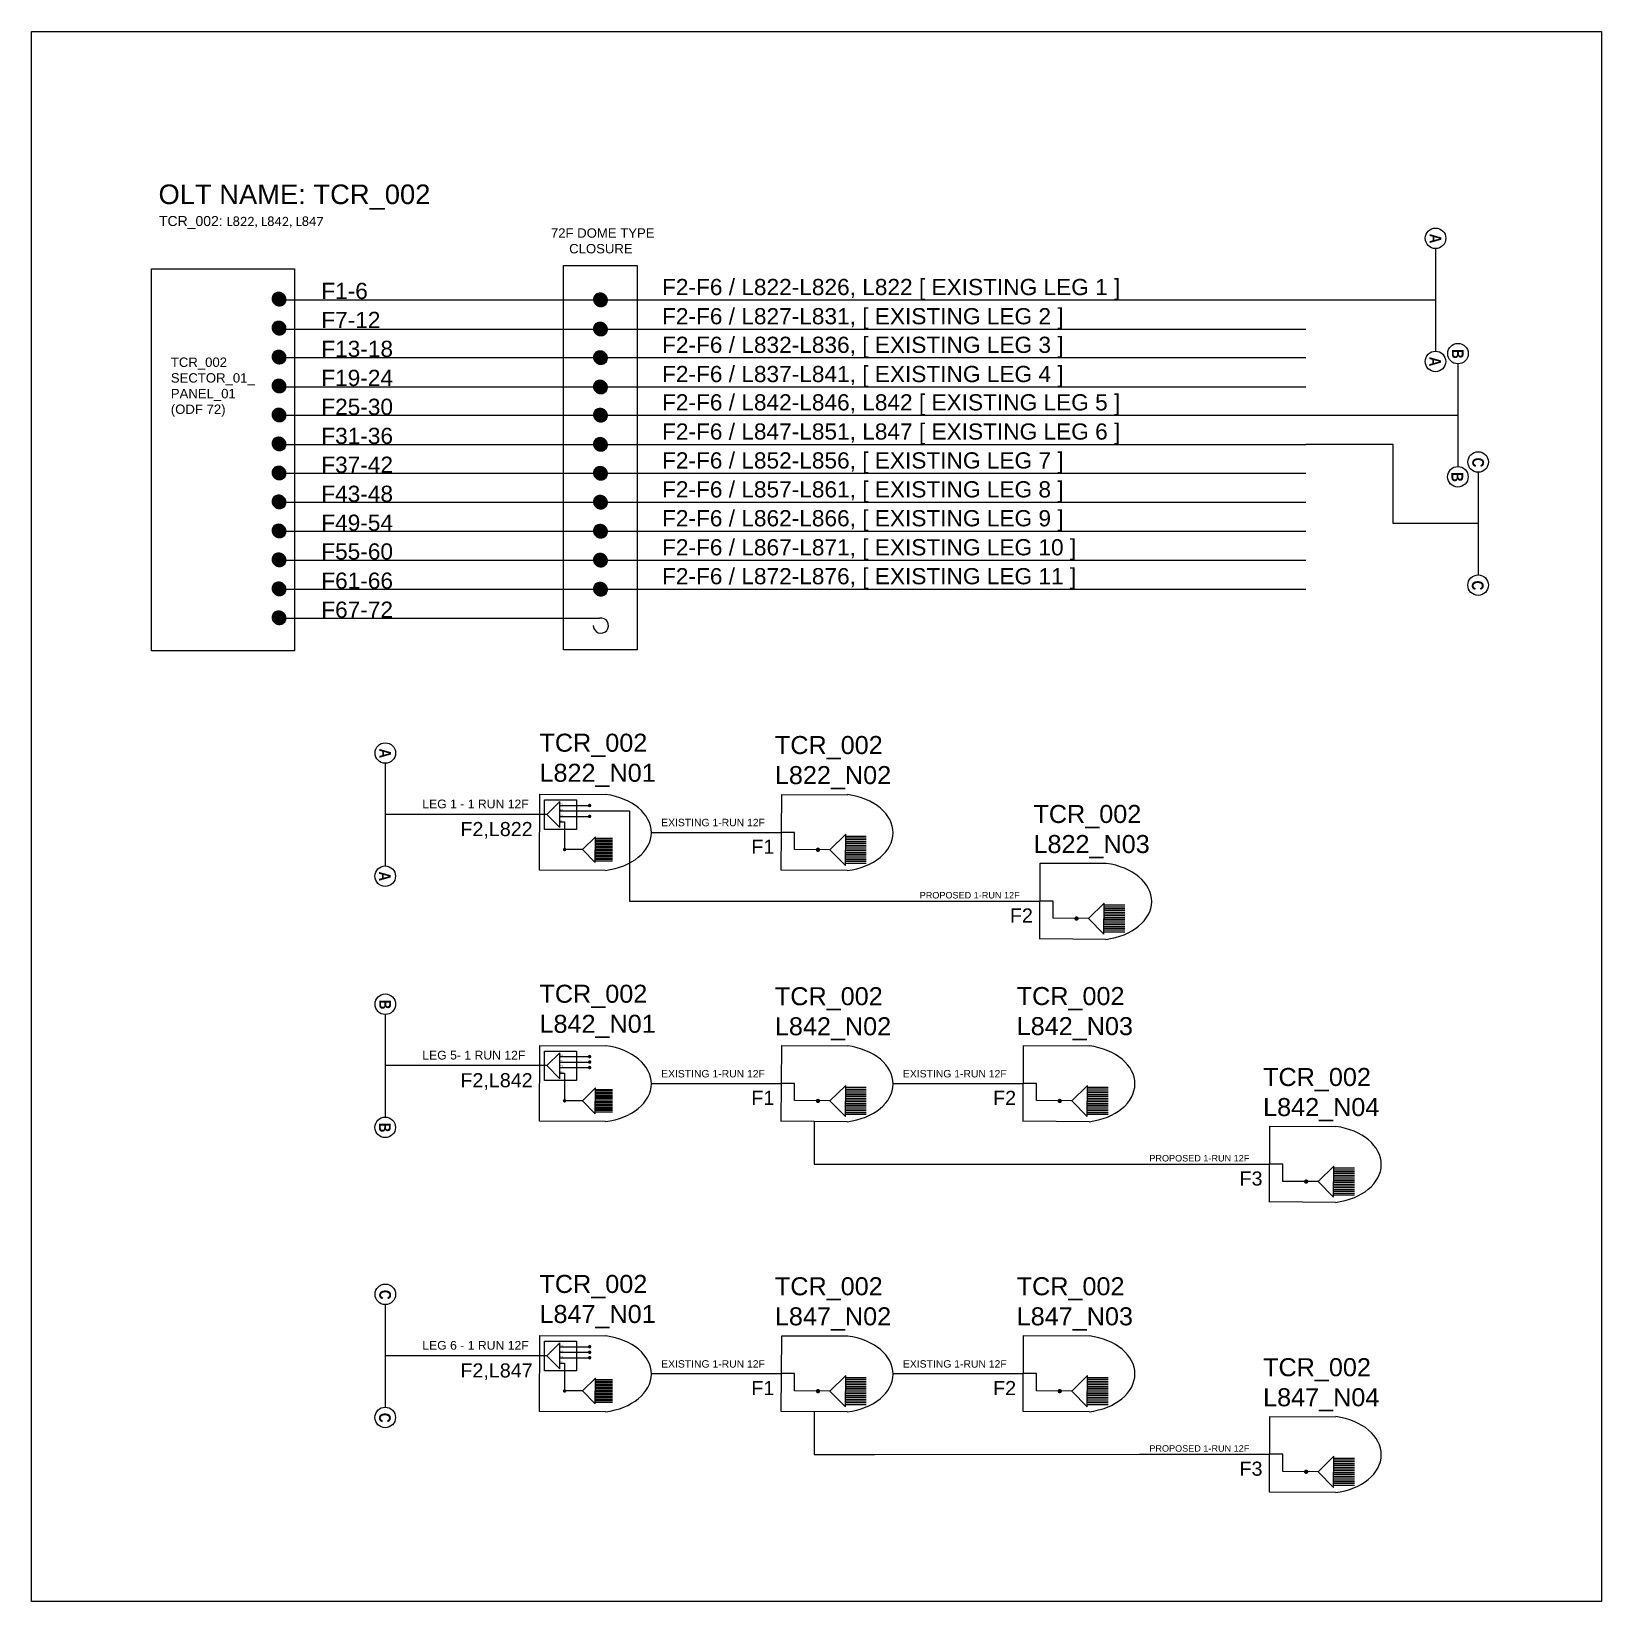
# Model space of a CAD drawing. Header units: metres. Extents: x 0 to 13977865, y -133221 to 11617873.
# Drawn here: x 13964160 to 13965246, y 755995 to 757081 of the extents above; entities that cross this region are included whole.
import ezdxf
from ezdxf.enums import TextEntityAlignment as Align

# ---------------------------------------------------------------- set-up
doc = ezdxf.new("R2010")
doc.units = ezdxf.units.M
doc.header["$MEASUREMENT"] = 0
doc.linetypes.add('AERCAB', pattern=[3, 2, -1])
for name, color, linetype in [('4', 7, 'Continuous'), ('CUTTING_MARK', 6, 'Continuous'), ('GRID', 4, 'Continuous'), ('P-AERIAL_FOC', 1, 'AERCAB'), ('ROAD PAVEMENT', 7, 'Continuous')]:
    doc.layers.add(name, color=color, linetype=linetype)
doc.styles.add('BOLD', font='swisscbo.ttf')
doc.styles.add('ROMANS', font='romans')
doc.styles.get("Standard").update_dxf_attribs({"font": 'arial.ttf'})

msp = doc.modelspace()

# ---------------------------------------------------------------- texts
at = {"color": 242, "true_color": 0xcd2027, "insert": (13964247.6, 756975.3), "char_height": 13.539, "attachment_point": 1}
msp.add_mtext_dynamic_manual_height_columns('OLT NAME: TCR_002', width=279.309, gutter_width=67.7, heights=[5.28], dxfattribs=at)
at = {"attachment_point": 1}
for s, width, gutter_width, heights, insert, char_height in [('\\pxa0.66667,sm1.07917;TCR_002: {\\fCalibri|b0|i0|c0|p34;\\H0.91667x;L822, L842, L847}', 271.456, 128, [86.6], (13964247.9, 756953.5), 6.93), ('72F DOME TYPE\\P     CLOSURE', 73.922, 32.5, [0], (13964519.1, 756945), 6.507), ('F2-F6 / L822-L826, L822 [ EXISTING LEG 1 ]', 472.278, 56.1, [0], (13964596, 756910), 11.22), ('F1-6', 51.768, 56.1, [0], (13964360.2, 756907.3), 11.22), ('F7-12', 51.768, 56.1, [0], (13964360.2, 756887.2), 11.22), ('F2-F6 / L827-L831, [ EXISTING LEG 2 ]', 472.278, 56.1, [0], (13964596, 756889.8), 11.22), ('F13-18', 51.768, 56.1, [0], (13964360.2, 756867.2), 11.22), ('F2-F6 / L832-L836, [ EXISTING LEG 3 ]', 472.278, 56.1, [0], (13964596, 756870), 11.22), ('TCR_002^JSECTOR_01_\\PPANEL_01^J(ODF 72)', 172.538, 32.5, [0], (13964256.1, 756855.6), 6.507), ('F19-24', 79.241, 56.1, [0], (13964360.2, 756847.1), 11.22), ('F2-F6 / L837-L841, [ EXISTING LEG 4 ]', 472.278, 56.1, [14.5], (13964596, 756849.8), 11.22), ('F25-30', 80.727, 56.1, [0], (13964360.2, 756827.1), 11.22), ('F2-F6 / L842-L846, L842 [ EXISTING LEG 5 ]', 472.278, 56.1, [0], (13964596, 756830.2), 11.22), ('F31-36', 75.034, 56.1, [0], (13964360.2, 756807), 11.22), ('F2-F6 / L847-L851, L847 [ EXISTING LEG 6 ]', 472.278, 56.1, [0], (13964596, 756810), 11.22), ('F2-F6 / L852-L856, [ EXISTING LEG 7 ]', 472.278, 56.1, [0], (13964596, 756790), 11.22), ('F37-42', 51.768, 56.1, [0], (13964360.2, 756787), 11.22), ('F2-F6 / L857-L861, [ EXISTING LEG 8 ]', 472.278, 56.1, [0], (13964596, 756770), 11.22), ('F43-48', 86.102, 56.1, [0], (13964360.2, 756766.9), 11.22), ('F49-54', 51.768, 56.1, [0], (13964360.2, 756746.9), 11.22), ('F2-F6 / L862-L866, [ EXISTING LEG 9 ]', 472.278, 56.1, [0], (13964596, 756750), 11.22), ('F55-60', 66.992, 56.1, [0], (13964360.2, 756727), 11.22), ('F2-F6 / L867-L871, [ EXISTING LEG 10 ]', 472.278, 56.1, [0], (13964596, 756729.9), 11.22), ('F61-66', 83.993, 56.1, [0], (13964360.2, 756706.8), 11.22), ('F2-F6 / L872-L876, [ EXISTING LEG 11 ]', 472.278, 56.1, [0], (13964596, 756709.9), 11.22), ('F67-72', 51.768, 56.1, [0], (13964360.2, 756686.7), 11.22), ('LEG 1 - 1 RUN 12F', 170.685, 30.2, [0], (13964430.1, 756549.7), 6.045), ('F1', 4.028, 6.2, [0], (13964525.3, 756546.9), 1.24), ('F2', 4.028, 6.2, [0], (13964525.3, 756543.1), 1.24), ('F3', 4.028, 6.2, [0], (13964525.3, 756539.3), 1.24), ('F2,L822', 9.75, 6.2, [0], (13964456.5, 756534.2), 9.75), ('F4', 4.028, 6.2, [0], (13964525.3, 756535.5), 1.24), ('{\\C7;EXISTING 1-RUN 12F}', 103.59, 18.3, [0], (13964595.4, 756536.4), 5.137), ('LEG 5- 1 RUN 12F', 170.685, 30.2, [0], (13964430.1, 756375.9), 6.045), ('F1', 4.028, 6.2, [0], (13964525.3, 756373.1), 1.24), ('F2', 4.028, 6.2, [0], (13964525.3, 756369.3), 1.24), ('F3', 4.028, 6.2, [0], (13964525.3, 756365.6), 1.24), ('F2,L842', 9.75, 6.2, [0], (13964456.5, 756360.4), 9.75), ('F4', 4.028, 6.2, [0], (13964525.3, 756361.8), 1.24), ('{\\C7;EXISTING 1-RUN 12F}', 103.59, 18.3, [0], (13964595.4, 756362.6), 5.137), ('{\\C7;EXISTING 1-RUN 12F}', 103.59, 18.3, [0], (13964762.7, 756362.6), 5.137), ('LEG 6 - 1 RUN 12F', 170.685, 30.2, [0], (13964430.1, 756175.1), 6.045), ('F1', 4.028, 6.2, [0], (13964525.3, 756172.3), 1.24), ('F2,L847', 9.75, 6.2, [0], (13964456.5, 756159.6), 9.75), ('F2', 4.028, 6.2, [0], (13964525.3, 756168.5), 1.24), ('F3', 4.028, 6.2, [0], (13964525.3, 756164.8), 1.24), ('F4', 4.028, 6.2, [0], (13964525.3, 756161), 1.24), ('{\\C7;EXISTING 1-RUN 12F}', 103.59, 18.3, [0], (13964595.4, 756161.8), 5.137), ('{\\C7;EXISTING 1-RUN 12F}', 103.59, 18.3, [0], (13964762.7, 756161.8), 5.137)]:
    msp.add_mtext_dynamic_manual_height_columns(s, width=width, gutter_width=gutter_width, heights=heights, dxfattribs=dict(at, insert=insert, char_height=char_height))
at = {"color": 4, "char_height": 12.479, "attachment_point": 1}
for s, width, gutter_width, heights, insert in [('{\\C0;TCR_002\\P\\C256;L822\\C0;_N01}', 91.898, 62.4, [0], (13964511.2, 756595.3)), ('{\\C0;TCR_002\\P\\C256;L822_N02}', 90.25, 0, [81.5], (13964674.1, 756593.7)), ('{\\C0;TCR_002\\P\\C256;L842\\C0;_N01}', 91.898, 62.4, [0], (13964511.2, 756421.6)), ('{\\C0;TCR_002\\P\\C256;L842_N02}', 90.25, 0, [81.5], (13964674.1, 756419.9)), ('{\\C0;TCR_002\\P\\C256;L842_N03}', 90.25, 0, [81.5], (13964841.4, 756420)), ('{\\C0;TCR_002\\P\\C256;L847\\C0;_N01}', 91.898, 62.4, [0], (13964511.2, 756220.8)), ('{\\C0;TCR_002\\P\\C256;L847_N02}', 90.25, 0, [81.5], (13964674.1, 756219.2)), ('{\\C0;TCR_002\\P\\C256;L847_N03}', 90.25, 0, [81.5], (13964841.4, 756219.2))]:
    msp.add_mtext_dynamic_manual_height_columns(s, width=width, gutter_width=gutter_width, heights=heights, dxfattribs=dict(at, insert=insert))
at = {"color": 1, "attachment_point": 1}
for s, width, gutter_width, heights, insert, char_height in [('TCR_002^JL822_N03', 91.26, 0, [42.5], (13964853, 756546), 12.479), ('PROPOSED 1-RUN 12F', 103.59, 18.3, [0], (13964774.3, 756485.8), 4.5), ('F2', 9.75, 6.2, [0], (13964836.7, 756474.4), 9.75), ('TCR_002^JL842_N04', 91.26, 0, [42.5], (13965011.9, 756364), 12.479), ('PROPOSED 1-RUN 12F', 103.59, 18.3, [0], (13964933.2, 756303.8), 4.5), ('F3', 9.75, 6.2, [0], (13964995.6, 756292.4), 9.75), ('TCR_002^JL847_N04', 91.26, 0, [42.5], (13965011.9, 756163.2), 12.479), ('PROPOSED 1-RUN 12F', 103.59, 18.3, [0], (13964933.2, 756103), 4.5), ('F3', 9.75, 6.2, [0], (13964995.6, 756091.6), 9.75)]:
    msp.add_mtext_dynamic_manual_height_columns(s, width=width, gutter_width=gutter_width, heights=heights, dxfattribs=dict(at, insert=insert, char_height=char_height))
at = {"layer": '4', "color": 5, "linetype": 'Continuous', "char_height": 9.75, "attachment_point": 1}
for s, insert in [('{\\C7;F1}', (13964657.8, 756522)), ('{\\C7;F1}', (13964657.8, 756348.2)), ('{\\C7;F2}', (13964825.1, 756348.2)), ('{\\C7;F1}', (13964657.8, 756147.4)), ('{\\C7;F2}', (13964825.1, 756147.4))]:
    msp.add_mtext_dynamic_manual_height_columns(s, width=9.75, gutter_width=6.2, heights=[0], dxfattribs=dict(at, insert=insert))

# ---------------------------------------------------------------- blocks, each defined once
blk = doc.blocks.new('A$C3C160BD6')
at = {"color": 6}
blk.add_lwpolyline([(-14.99, 0.01), (14.99, -0.01)], dxfattribs=at)
for centre in [(-17.99, 0.01), (17.99, -0.01)]:
    blk.add_circle(centre, 3, dxfattribs=at)
at = {"color": 7}
for tag, height, style, p in [('A', 3.43, 'BOLD', (-17.99, 0.01)), ("A'", 3.43, 'BOLD', (17.99, -0.01)), ('SHT_NO', 1.71, 'ROMANS', (0, -1.87))]:
    blk.add_attdef(tag, text='', height=height, rotation=359.9838, dxfattribs=dict(at, style=style)).set_placement(p, align=Align.MIDDLE_CENTER)
blk = doc.blocks.new('Dummy NAP')
at = {"layer": 'P-AERIAL_FOC', "linetype": 'Continuous'}
for points in [[(-1214.5, 1597), (-1226.5, 1597, 1), (-1226.5, 1585.2), (-1214.5, 1585.2, 1)], [(-1214.5, 1596.2), (-1226.5, 1596.2, 1), (-1226.5, 1586), (-1214.5, 1586, 1)]]:
    blk.add_lwpolyline(points, format="xyb", close=True, dxfattribs=at)
for points in [[(-1222.1, 1596.2), (-1222.9, 1586.8), (-1212, 1591), (-1222.1, 1596.2)], [(-1221.9, 1587.2), (-1222, 1586.2), (-1211, 1591), (-1221, 1596.2), (-1221.1, 1595.7)]]:
    blk.add_lwpolyline(points, dxfattribs=at)
at = {"layer": 'P-AERIAL_FOC', "insert": (-1226.7, 1593.3), "char_height": 4.61, "attachment_point": 1}
blk.add_mtext_dynamic_manual_height_columns('DN', width=166.253, gutter_width=23.1, heights=[0], dxfattribs=at)
at = {"layer": 'P-AERIAL_FOC', "color": 250}
for tag, p in [('HOMINGPLAID', (-1245.9, 1607.3)), ('SITEPLAID', (-1240.8, 1602.5)), ('C0D0', (-1231.6, 1597.4))]:
    blk.add_attdef(tag, p, '', height=4.61, dxfattribs=at)

# ---------------------------------------------------------------- hatches: boundary and pattern name
h = msp.add_hatch()
h.set_pattern_fill('ANSI31', color=1, scale=0.125916)
h.set_pattern_definition([(45, (13828355.966458, 746370.473934), (-0.011129475099, 0.011129475099), [])])
edge = h.paths.add_edge_path()
edge.add_arc((13964331, 756896), 4.8, 0, 360)
h = msp.add_hatch()
h.set_pattern_fill('ANSI31', color=1, scale=0.125916)
h.set_pattern_definition([(45, (13828355.966458, 746370.430365), (-0.011129475099, 0.011129475099), [])])
edge = h.paths.add_edge_path()
edge.add_arc((13964331, 756896), 4.8, 0, 360)
h = msp.add_hatch()
h.set_pattern_fill('ANSI31', color=1, scale=0.125916)
h.set_pattern_definition([(45, (13828578.345231, 746369.977381), (-0.011129475099, 0.011129475099), [])])
edge = h.paths.add_edge_path()
edge.add_arc((13964553.4, 756895.5), 4.8, 0, 360)
h = msp.add_hatch()
h.set_pattern_fill('ANSI31', color=1, scale=0.125916)
h.set_pattern_definition([(45, (13828355.966458, 746350.425094), (-0.011129475099, 0.011129475099), [])])
edge = h.paths.add_edge_path()
edge.add_arc((13964331, 756876), 4.8, 0, 360)
h = msp.add_hatch()
h.set_pattern_fill('ANSI31', color=1, scale=0.125916)
h.set_pattern_definition([(45, (13828355.966458, 746350.381525), (-0.011129475099, 0.011129475099), [])])
edge = h.paths.add_edge_path()
edge.add_arc((13964331, 756875.9), 4.8, 0, 360)
h = msp.add_hatch()
h.set_pattern_fill('ANSI31', color=1, scale=0.125916)
h.set_pattern_definition([(45, (13828578.345231, 746349.746914), (-0.011129475099, 0.011129475099), [])])
edge = h.paths.add_edge_path()
edge.add_arc((13964553.4, 756875.3), 4.8, 0, 360)
h = msp.add_hatch()
h.set_pattern_fill('ANSI31', color=1, scale=0.125916)
h.set_pattern_definition([(45, (13828355.966458, 746330.376253), (-0.011129475099, 0.011129475099), [])])
edge = h.paths.add_edge_path()
edge.add_arc((13964331, 756855.9), 4.8, 0, 360)
h = msp.add_hatch()
h.set_pattern_fill('ANSI31', color=1, scale=0.125916)
h.set_pattern_definition([(45, (13828578.345231, 746329.92327), (-0.011129475099, 0.011129475099), [])])
edge = h.paths.add_edge_path()
edge.add_arc((13964553.4, 756855.5), 4.8, 0, 360)
h = msp.add_hatch()
h.set_pattern_fill('ANSI31', color=1, scale=0.125916)
h.set_pattern_definition([(45, (13828355.966458, 746310.327413), (-0.011129475099, 0.011129475099), [])])
edge = h.paths.add_edge_path()
edge.add_arc((13964331, 756835.9), 4.8, 0, 360)
h = msp.add_hatch()
h.set_pattern_fill('ANSI31', color=1, scale=0.125916)
h.set_pattern_definition([(45, (13828578.345231, 746309.692803), (-0.011129475099, 0.011129475099), [])])
edge = h.paths.add_edge_path()
edge.add_arc((13964553.4, 756835.2), 4.8, 0, 360)
h = msp.add_hatch()
h.set_pattern_fill('ANSI31', color=1, scale=0.125916)
h.set_pattern_definition([(45, (13828355.966458, 746290.278573), (-0.011129475099, 0.011129475099), [])])
edge = h.paths.add_edge_path()
edge.add_arc((13964331, 756815.8), 4.8, 0, 360)
h = msp.add_hatch()
h.set_pattern_fill('ANSI31', color=1, scale=0.125916)
h.set_pattern_definition([(45, (13828578.345231, 746290.170377), (-0.011129475099, 0.011129475099), [])])
edge = h.paths.add_edge_path()
edge.add_arc((13964553.4, 756815.7), 4.8, 0, 360)
h = msp.add_hatch()
h.set_pattern_fill('ANSI31', color=1, scale=0.125916)
h.set_pattern_definition([(45, (13828355.966458, 746270.229733), (-0.011129475099, 0.011129475099), [])])
edge = h.paths.add_edge_path()
edge.add_arc((13964331, 756795.8), 4.8, 0, 360)
h = msp.add_hatch()
h.set_pattern_fill('ANSI31', color=1, scale=0.125916)
h.set_pattern_definition([(45, (13828578.345231, 746269.935468), (-0.011129475099, 0.011129475099), [])])
edge = h.paths.add_edge_path()
edge.add_arc((13964553.4, 756795.5), 4.8, 0, 360)
h = msp.add_hatch()
h.set_pattern_fill('ANSI31', color=1, scale=0.125916)
h.set_pattern_definition([(45, (13828355.966458, 746250.180893), (-0.011129475099, 0.011129475099), [])])
edge = h.paths.add_edge_path()
edge.add_arc((13964331, 756775.7), 4.8, 0, 360)
h = msp.add_hatch()
h.set_pattern_fill('ANSI31', color=1, scale=0.125916)
h.set_pattern_definition([(45, (13828578.345231, 746249.981908), (-0.011129475099, 0.011129475099), [])])
edge = h.paths.add_edge_path()
edge.add_arc((13964553.4, 756775.5), 4.8, 0, 360)
h = msp.add_hatch()
h.set_pattern_fill('ANSI31', color=1, scale=0.125916)
h.set_pattern_definition([(45, (13828355.966458, 746230.132053), (-0.011129475099, 0.011129475099), [])])
edge = h.paths.add_edge_path()
edge.add_arc((13964331, 756755.7), 4.8, 0, 360)
h = msp.add_hatch()
h.set_pattern_fill('ANSI31', color=1, scale=0.125916)
h.set_pattern_definition([(45, (13828578.345231, 746229.933068), (-0.011129475099, 0.011129475099), [])])
edge = h.paths.add_edge_path()
edge.add_arc((13964553.4, 756755.5), 4.8, 0, 360)
h = msp.add_hatch()
h.set_pattern_fill('ANSI31', color=1, scale=0.125916)
h.set_pattern_definition([(45, (13828355.966458, 746210.083213), (-0.011129475099, 0.011129475099), [])])
edge = h.paths.add_edge_path()
edge.add_arc((13964331, 756735.6), 4.8, 0, 360)
h = msp.add_hatch()
h.set_pattern_fill('ANSI31', color=1, scale=0.125916)
h.set_pattern_definition([(45, (13828578.345231, 746209.891881), (-0.011129475099, 0.011129475099), [])])
edge = h.paths.add_edge_path()
edge.add_arc((13964553.4, 756735.4), 4.8, 0, 360)
h = msp.add_hatch()
h.set_pattern_fill('ANSI31', color=1, scale=0.125916)
h.set_pattern_definition([(45, (13828355.966458, 746190.034373), (-0.011129475099, 0.011129475099), [])])
edge = h.paths.add_edge_path()
edge.add_arc((13964331, 756715.6), 4.8, 0, 360)
h = msp.add_hatch()
h.set_pattern_fill('ANSI31', color=1, scale=0.125916)
h.set_pattern_definition([(45, (13828578.345231, 746189.850694), (-0.011129475099, 0.011129475099), [])])
edge = h.paths.add_edge_path()
edge.add_arc((13964553.4, 756715.4), 4.8, 0, 360)
h = msp.add_hatch()
h.set_pattern_fill('ANSI31', color=1, scale=0.125916)
h.set_pattern_definition([(45, (13828355.966458, 746169.985532), (-0.011129475099, 0.011129475099), [])])
edge = h.paths.add_edge_path()
edge.add_arc((13964331, 756695.5), 4.8, 0, 360)
h = msp.add_hatch()
h.set_pattern_fill('ANSI31', color=1, scale=0.125916)
h.set_pattern_definition([(45, (13828578.345231, 746169.794201), (-0.011129475099, 0.011129475099), [])])
edge = h.paths.add_edge_path()
edge.add_arc((13964553.4, 756695.3), 4.8, 0, 360)
h = msp.add_hatch()
h.set_pattern_fill('ANSI31', color=1, scale=0.125916)
h.set_pattern_definition([(45, (13828355.966458, 746149.936692), (-0.011129475099, 0.011129475099), [])])
edge = h.paths.add_edge_path()
edge.add_arc((13964331, 756675.5), 4.8, 0, 360)
h = msp.add_hatch(color=1)
h.dxf.hatch_style = 1
edge = h.paths.add_edge_path()
edge.add_arc((13964545.9, 756545.6), 1.26, 0, 360)
h = msp.add_hatch(color=1)
h.dxf.hatch_style = 1
edge = h.paths.add_edge_path()
edge.add_arc((13964545.9, 756538.1), 1.26, 0, 360)
h = msp.add_hatch(color=1)
h.dxf.hatch_style = 1
edge = h.paths.add_edge_path()
edge.add_arc((13964528.6, 756515.1), 1.26, 0, 360)
h = msp.add_hatch(color=1)
h.dxf.hatch_style = 1
edge = h.paths.add_edge_path()
edge.add_arc((13964882.8, 756467.4), 1.51, 0, 360)
h = msp.add_hatch(color=1)
h.dxf.hatch_style = 1
edge = h.paths.add_edge_path()
edge.add_arc((13964545.9, 756371.9), 1.26, 0, 360)
h = msp.add_hatch(color=1)
h.dxf.hatch_style = 1
edge = h.paths.add_edge_path()
edge.add_arc((13964545.9, 756368.1), 1.26, 0, 360)
h = msp.add_hatch(color=1)
h.dxf.hatch_style = 1
edge = h.paths.add_edge_path()
edge.add_arc((13964545.9, 756364.3), 1.26, 0, 360)
h = msp.add_hatch(color=1)
h.dxf.hatch_style = 1
edge = h.paths.add_edge_path()
edge.add_arc((13964528.6, 756341.3), 1.26, 0, 360)
h = msp.add_hatch(color=1)
h.dxf.hatch_style = 1
edge = h.paths.add_edge_path()
edge.add_arc((13965041.7, 756285.4), 1.51, 0, 360)
h = msp.add_hatch(color=1)
h.dxf.hatch_style = 1
edge = h.paths.add_edge_path()
edge.add_arc((13964545.9, 756171.1), 1.26, 0, 360)
h = msp.add_hatch(color=1)
h.dxf.hatch_style = 1
edge = h.paths.add_edge_path()
edge.add_arc((13964545.9, 756167.3), 1.26, 0, 360)
h = msp.add_hatch(color=1)
h.dxf.hatch_style = 1
edge = h.paths.add_edge_path()
edge.add_arc((13964545.9, 756163.5), 1.26, 0, 360)
h = msp.add_hatch(color=1)
h.dxf.hatch_style = 1
edge = h.paths.add_edge_path()
edge.add_arc((13964528.6, 756140.5), 1.26, 0, 360)
h = msp.add_hatch(color=1)
h.dxf.hatch_style = 1
edge = h.paths.add_edge_path()
edge.add_arc((13965041.7, 756084.6), 1.51, 0, 360)
at = {"layer": '4', "linetype": 'Continuous'}
h = msp.add_hatch(color=5, dxfattribs=at)
h.dxf.hatch_style = 1
edge = h.paths.add_edge_path()
edge.add_arc((13964703.9, 756515), 1.51, 0, 360)
h = msp.add_hatch(color=5, dxfattribs=at)
h.dxf.hatch_style = 1
edge = h.paths.add_edge_path()
edge.add_arc((13964703.9, 756341.2), 1.51, 0, 360)
h = msp.add_hatch(color=5, dxfattribs=at)
h.dxf.hatch_style = 1
edge = h.paths.add_edge_path()
edge.add_arc((13964871.2, 756341.2), 1.51, 0, 360)
h = msp.add_hatch(color=5, dxfattribs=at)
h.dxf.hatch_style = 1
edge = h.paths.add_edge_path()
edge.add_arc((13964703.9, 756140.4), 1.51, 0, 360)
h = msp.add_hatch(color=5, dxfattribs=at)
h.dxf.hatch_style = 1
edge = h.paths.add_edge_path()
edge.add_arc((13964871.2, 756140.4), 1.51, 0, 360)

# ---------------------------------------------------------------- linework, layer by layer
at = {"color": 1}
for p, q in [((13964545.9, 756541.9), (13964573.6, 756541.9)), ((13964573.6, 756541.9), (13964573.6, 756479.4)), ((13964857.4, 756453.2), (13964857.7, 756505.7)), ((13964857.7, 756505.7), (13964903.4, 756505.6)), ((13964903.1, 756453), (13964857.4, 756453.3)), ((13965016.3, 756271.2), (13965016.6, 756323.7)), ((13965016.6, 756323.7), (13965062.3, 756323.5)), ((13964743, 756297.4), (13964926.4, 756297.4)), ((13965062, 756271), (13965016.3, 756271.3)), ((13965016.3, 756070.4), (13965016.6, 756122.9)), ((13965016.6, 756122.9), (13965062.3, 756122.7)), ((13964743, 756096.6), (13964926.4, 756096.7)), ((13965062, 756070.2), (13965016.3, 756070.5))]:
    msp.add_line(p, q, dxfattribs=at)
for points in [[(13964242.8, 756916.9), (13964341.6, 756916.9), (13964341.6, 756652.6), (13964242.8, 756652.6)], [(13964527.8, 756919.2), (13964578.9, 756919.2), (13964578.9, 756653.4), (13964527.8, 756653.4)]]:
    msp.add_lwpolyline(points, close=True)
for points in [[(13964331, 756895.5), (13964527.8, 756895.5)], [(13964331, 756895.5), (13965041.5, 756895.5)], [(13964527.8, 756895.5), (13964552.7, 756895.5)], [(13964329.8, 756875.3), (13964527.8, 756875.3)], [(13964331, 756875.3), (13964527.8, 756875.3)], [(13964331, 756875.3), (13965041.5, 756875.3)], [(13964527.8, 756875.3), (13964552.7, 756875.3)], [(13964527.8, 756875.3), (13964552.7, 756875.3)], [(13964331, 756855.5), (13965041.5, 756855.5)], [(13964331, 756835.2), (13964527.8, 756835.2)], [(13964331, 756835.2), (13965041.5, 756835.2)], [(13964527.8, 756835.2), (13964552.7, 756835.2)], [(13964331, 756815.7), (13964527.8, 756815.7)], [(13964331, 756815.7), (13965041.5, 756815.7)], [(13964527.8, 756815.7), (13964552.7, 756815.7)], [(13964331, 756795.5), (13964527.8, 756795.5)], [(13964331, 756795.5), (13965041.5, 756795.5)], [(13964527.8, 756795.5), (13964552.7, 756795.5)], [(13964331, 756775.5), (13964527.8, 756775.5)], [(13964331, 756775.5), (13965041.5, 756775.5)], [(13964527.8, 756775.5), (13964552.7, 756775.5)], [(13964331, 756755.5), (13964527.8, 756755.5)], [(13964331, 756755.5), (13965041.5, 756755.5)], [(13964527.8, 756755.5), (13964552.7, 756755.5)], [(13964331, 756735.4), (13964527.8, 756735.4)], [(13964331, 756735.4), (13965041.5, 756735.4)], [(13964527.8, 756735.4), (13964552.7, 756735.4)], [(13964331, 756715.4), (13964527.8, 756715.4)], [(13964331, 756715.4), (13965041.5, 756715.4)], [(13964527.8, 756715.4), (13964552.7, 756715.4)], [(13964331, 756695.3), (13964527.8, 756695.3)], [(13964331, 756695.3), (13965041.5, 756695.3)], [(13964527.8, 756695.3), (13964552.7, 756695.3)], [(13964331, 756675.3), (13964527.8, 756675.3)], [(13964527.8, 756675.3), (13964552.7, 756675.3)]]:
    msp.add_lwpolyline(points)
at = {"color": 5}
for points in [[(13965041.5, 756895.5), (13965131.2, 756895.5)], [(13965041.5, 756815.7), (13965146.7, 756815.7)], [(13965160.7, 756740.7), (13965101.9, 756740.7), (13965101.9, 756795.5), (13965041.5, 756795.5)], [(13964516.3, 756539.3), (13964404.5, 756539.3)], [(13964525.3, 756545.6), (13964545.8, 756545.6)], [(13964549.9, 756523), (13964561.8, 756523)], [(13964549.9, 756521.9), (13964561.8, 756521.9)], [(13964549.9, 756520.9), (13964561.8, 756520.9)], [(13964549.9, 756519.8), (13964561.8, 756519.8)], [(13964549.9, 756518.8), (13964561.8, 756518.8)], [(13964549.9, 756517.8), (13964561.8, 756517.8)], [(13964549.9, 756516.7), (13964561.8, 756516.7)], [(13964549.9, 756515.7), (13964561.8, 756515.7)], [(13964549.9, 756514.7), (13964561.8, 756514.7)], [(13964549.9, 756513.6), (13964561.8, 756513.6)], [(13964549.9, 756512.6), (13964561.8, 756512.6)], [(13964549.9, 756511.5), (13964561.8, 756511.5)], [(13964549.9, 756510.5), (13964561.8, 756510.5)], [(13964549.9, 756509.5), (13964561.8, 756509.5)], [(13964549.9, 756508.4), (13964561.8, 756508.4)], [(13964549.9, 756507.4), (13964561.8, 756507.4)], [(13964516.3, 756365.6), (13964404.5, 756365.6)], [(13964525.3, 756371.9), (13964545.8, 756371.9)], [(13964549.9, 756349.2), (13964561.8, 756349.2)], [(13964549.9, 756348.2), (13964561.8, 756348.2)], [(13964549.9, 756347.1), (13964561.8, 756347.1)], [(13964549.9, 756346.1), (13964561.8, 756346.1)], [(13964549.9, 756345), (13964561.8, 756345)], [(13964549.9, 756344), (13964561.8, 756344)], [(13964549.9, 756343), (13964561.8, 756343)], [(13964549.9, 756341.9), (13964561.8, 756341.9)], [(13964549.9, 756340.9), (13964561.8, 756340.9)], [(13964549.9, 756339.9), (13964561.8, 756339.9)], [(13964549.9, 756338.8), (13964561.8, 756338.8)], [(13964549.9, 756337.8), (13964561.8, 756337.8)], [(13964549.9, 756336.7), (13964561.8, 756336.7)], [(13964549.9, 756335.7), (13964561.8, 756335.7)], [(13964549.9, 756334.7), (13964561.8, 756334.7)], [(13964549.9, 756333.6), (13964561.8, 756333.6)], [(13964525.3, 756171.1), (13964545.8, 756171.1)], [(13964516.3, 756164.8), (13964404.5, 756164.8)], [(13964549.9, 756148.4), (13964561.8, 756148.4)], [(13964549.9, 756147.4), (13964561.8, 756147.4)], [(13964549.9, 756146.3), (13964561.8, 756146.3)], [(13964549.9, 756145.3), (13964561.8, 756145.3)], [(13964549.9, 756144.3), (13964561.8, 756144.3)], [(13964549.9, 756143.2), (13964561.8, 756143.2)], [(13964549.9, 756142.2), (13964561.8, 756142.2)], [(13964549.9, 756141.1), (13964561.8, 756141.1)], [(13964549.9, 756140.1), (13964561.8, 756140.1)], [(13964549.9, 756139.1), (13964561.8, 756139.1)], [(13964549.9, 756138), (13964561.8, 756138)], [(13964549.9, 756137), (13964561.8, 756137)], [(13964549.9, 756136), (13964561.8, 756136)], [(13964549.9, 756134.9), (13964561.8, 756134.9)], [(13964549.9, 756133.9), (13964561.8, 756133.9)], [(13964549.9, 756132.8), (13964561.8, 756132.8)]]:
    msp.add_lwpolyline(points, dxfattribs=at)
for points in [[(13964514.6, 756549.5), (13964536.8, 756549.5), (13964536.8, 756529.1), (13964514.6, 756529.1)], [(13964588.6, 756526.8), (13964588.6, 756526.8)], [(13964514.6, 756375.7), (13964536.8, 756375.7), (13964536.8, 756355.3), (13964514.6, 756355.3)], [(13964588.6, 756353), (13964588.6, 756353)], [(13964514.6, 756174.9), (13964536.8, 756174.9), (13964536.8, 756154.5), (13964514.6, 756154.5)], [(13964588.6, 756152.2), (13964588.6, 756152.2)]]:
    msp.add_lwpolyline(points, close=True, dxfattribs=at)
at = {"color": 30}
for points in [[(13964525.3, 756541.9), (13964545.9, 756541.9)], [(13964525.3, 756368.1), (13964545.9, 756368.1)], [(13964525.3, 756167.3), (13964545.9, 756167.3)]]:
    msp.add_lwpolyline(points, dxfattribs=at)
at = {"color": 3}
for points in [[(13964525.3, 756538.1), (13964545.9, 756538.1)], [(13964525.3, 756364.3), (13964545.9, 756364.3)], [(13964525.3, 756163.5), (13964545.9, 756163.5)]]:
    msp.add_lwpolyline(points, dxfattribs=at)
at = {"color": 36, "true_color": 0x873208}
for points in [[(13964525.3, 756534.3), (13964528.6, 756534.3)], [(13964528.6, 756534.3), (13964528.6, 756515.1)], [(13964540.9, 756515.1), (13964528.6, 756515.1)], [(13964525.3, 756360.5), (13964528.6, 756360.5)], [(13964528.6, 756360.5), (13964528.6, 756341.3)], [(13964540.9, 756341.3), (13964528.6, 756341.3)], [(13964525.3, 756159.7), (13964528.6, 756159.7)], [(13964528.6, 756159.7), (13964528.6, 756140.5)], [(13964540.9, 756140.5), (13964528.6, 756140.5)]]:
    msp.add_lwpolyline(points, dxfattribs=at)
at = {"color": 1}
for points in [[(13964573.6, 756479.5), (13964857.5, 756479.5)], [(13964891.1, 756467.4), (13964866.6, 756467.6), (13964866.6, 756479.5), (13964857.5, 756479.5)], [(13964891.1, 756467.4), (13964901.8, 756456.6), (13964902, 756478.1), (13964891.1, 756467.4)], [(13964902, 756476.9), (13964916.2, 756476.9)], [(13964902, 756475.6), (13964916.2, 756475.6)], [(13964902, 756474.4), (13964916.2, 756474.4)], [(13964902, 756473.2), (13964916.2, 756473.2)], [(13964902, 756471.9), (13964916.2, 756471.9)], [(13964902, 756470.7), (13964916.2, 756470.7)], [(13964902, 756469.4), (13964916.2, 756469.4)], [(13964902, 756468.2), (13964916.2, 756468.2)], [(13964902, 756466.9), (13964916.2, 756466.9)], [(13964902, 756465.7), (13964916.2, 756465.7)], [(13964902, 756464.4), (13964916.2, 756464.4)], [(13964902, 756463.2), (13964916.2, 756463.2)], [(13964902, 756462), (13964916.2, 756462)], [(13964902, 756460.7), (13964916.2, 756460.7)], [(13964902, 756459.5), (13964916.2, 756459.5)], [(13964902, 756458.2), (13964916.2, 756458.2)], [(13964701.3, 756327), (13964701.3, 756297.4), (13964743, 756297.4)], [(13964926.4, 756297.4), (13965016.4, 756297.4)], [(13965050, 756285.4), (13965025.5, 756285.5), (13965025.5, 756297.4), (13965016.4, 756297.4)], [(13965050, 756285.4), (13965060.7, 756274.6), (13965060.9, 756296.1), (13965050, 756285.4)], [(13965060.8, 756294.9), (13965075.1, 756294.9)], [(13965060.8, 756293.6), (13965075.1, 756293.6)], [(13965060.8, 756292.4), (13965075.1, 756292.4)], [(13965060.8, 756291.1), (13965075.1, 756291.1)], [(13965060.8, 756289.9), (13965075.1, 756289.9)], [(13965060.8, 756288.6), (13965075.1, 756288.6)], [(13965060.8, 756287.4), (13965075.1, 756287.4)], [(13965060.8, 756286.2), (13965075.1, 756286.2)], [(13965060.8, 756284.9), (13965075.1, 756284.9)], [(13965060.8, 756283.7), (13965075.1, 756283.7)], [(13965060.8, 756282.4), (13965075.1, 756282.4)], [(13965060.8, 756281.2), (13965075.1, 756281.2)], [(13965060.8, 756279.9), (13965075.1, 756279.9)], [(13965060.8, 756278.7), (13965075.1, 756278.7)], [(13965060.8, 756277.4), (13965075.1, 756277.4)], [(13965060.8, 756276.2), (13965075.1, 756276.2)], [(13964701.3, 756126.2), (13964701.3, 756096.6), (13964743, 756096.6)], [(13964926.4, 756096.7), (13965016.4, 756096.7)], [(13965050, 756084.6), (13965025.5, 756084.8), (13965025.5, 756096.7), (13965016.4, 756096.7)], [(13965050, 756084.6), (13965060.7, 756073.8), (13965060.9, 756095.3), (13965050, 756084.6)], [(13965060.8, 756094.1), (13965075.1, 756094.1)], [(13965060.8, 756092.8), (13965075.1, 756092.8)], [(13965060.8, 756091.6), (13965075.1, 756091.6)], [(13965060.8, 756090.3), (13965075.1, 756090.3)], [(13965060.8, 756089.1), (13965075.1, 756089.1)], [(13965060.8, 756087.8), (13965075.1, 756087.8)], [(13965060.8, 756086.6), (13965075.1, 756086.6)], [(13965060.8, 756085.4), (13965075.1, 756085.4)], [(13965060.8, 756084.1), (13965075.1, 756084.1)], [(13965060.8, 756082.9), (13965075.1, 756082.9)], [(13965060.8, 756081.6), (13965075.1, 756081.6)], [(13965060.8, 756080.4), (13965075.1, 756080.4)], [(13965060.8, 756079.1), (13965075.1, 756079.1)], [(13965060.8, 756077.9), (13965075.1, 756077.9)], [(13965060.8, 756076.6), (13965075.1, 756076.6)], [(13965060.8, 756075.4), (13965075.1, 756075.4)]]:
    msp.add_lwpolyline(points, dxfattribs=at)
for centre in [(13964896.1, 756479.3), (13965055, 756297.3), (13965055, 756096.5)]:
    msp.add_ellipse(centre, major_axis=(38.7, -0.2), ratio=0.690295, start_param=4.896406, end_param=7.669965, dxfattribs=at)
at = {"layer": '4', "color": 5, "linetype": 'Continuous'}
for p, q in [((13964511.2, 756500.8), (13964511.5, 756553.4)), ((13964511.5, 756553.4), (13964557.2, 756553.2)), ((13964678.5, 756500.8), (13964678.8, 756553.3)), ((13964678.8, 756553.3), (13964724.5, 756553.1)), ((13964556.9, 756500.7), (13964511.2, 756500.9)), ((13964724.2, 756500.6), (13964678.5, 756500.8)), ((13964511.2, 756327.1), (13964511.5, 756379.6)), ((13964511.5, 756379.6), (13964557.2, 756379.4)), ((13964678.5, 756327), (13964678.8, 756379.5)), ((13964678.8, 756379.5), (13964724.5, 756379.3)), ((13964845.8, 756327), (13964846.1, 756379.5)), ((13964846.1, 756379.5), (13964891.8, 756379.4)), ((13964556.9, 756326.9), (13964511.2, 756327.2)), ((13964724.2, 756326.8), (13964678.5, 756327.1)), ((13964891.5, 756326.8), (13964845.8, 756327.1)), ((13964511.2, 756126.3), (13964511.5, 756178.8)), ((13964511.5, 756178.8), (13964557.2, 756178.6)), ((13964678.5, 756126.2), (13964678.8, 756178.7)), ((13964678.8, 756178.7), (13964724.5, 756178.6)), ((13964845.8, 756126.2), (13964846.1, 756178.8)), ((13964846.1, 756178.8), (13964891.8, 756178.6)), ((13964556.9, 756126.1), (13964511.2, 756126.4)), ((13964724.2, 756126), (13964678.5, 756126.3)), ((13964891.5, 756126), (13964845.8, 756126.3))]:
    msp.add_line(p, q, dxfattribs=at)
for points in [[(13964516.3, 756539.3), (13964525.2, 756530.3), (13964525.3, 756548.3), (13964516.3, 756539.3)], [(13964540.9, 756515.1), (13964549.8, 756506.1), (13964549.9, 756524), (13964540.9, 756515.1)], [(13964588.6, 756527), (13964678.6, 756527)], [(13964712.2, 756515), (13964687.7, 756515.1), (13964687.7, 756527), (13964678.6, 756527)], [(13964712.2, 756515), (13964722.9, 756504.2), (13964723.1, 756525.7), (13964712.2, 756515)], [(13964723.1, 756524.4), (13964737.3, 756524.4)], [(13964723.1, 756523.2), (13964737.3, 756523.2)], [(13964723.1, 756522), (13964737.3, 756522)], [(13964723.1, 756520.7), (13964737.3, 756520.7)], [(13964723.1, 756519.5), (13964737.3, 756519.5)], [(13964723.1, 756518.2), (13964737.3, 756518.2)], [(13964723.1, 756517), (13964737.3, 756517)], [(13964723.1, 756515.7), (13964737.3, 756515.7)], [(13964723.1, 756514.5), (13964737.3, 756514.5)], [(13964723.1, 756513.2), (13964737.3, 756513.2)], [(13964723.1, 756512), (13964737.3, 756512)], [(13964723.1, 756510.7), (13964737.3, 756510.7)], [(13964723.1, 756509.5), (13964737.3, 756509.5)], [(13964723.1, 756508.3), (13964737.3, 756508.3)], [(13964723.1, 756507), (13964737.3, 756507)], [(13964723.1, 756505.8), (13964737.3, 756505.8)], [(13964516.3, 756365.6), (13964525.2, 756356.6), (13964525.3, 756374.5), (13964516.3, 756365.6)], [(13964540.9, 756341.3), (13964549.8, 756332.3), (13964549.9, 756350.2), (13964540.9, 756341.3)], [(13964588.6, 756353.3), (13964678.6, 756353.3)], [(13964712.2, 756341.2), (13964687.7, 756341.4), (13964687.7, 756353.3), (13964678.6, 756353.3)], [(13964712.2, 756341.2), (13964722.9, 756330.4), (13964723.1, 756351.9), (13964712.2, 756341.2)], [(13964723.1, 756350.7), (13964737.3, 756350.7)], [(13964723.1, 756349.4), (13964737.3, 756349.4)], [(13964723.1, 756348.2), (13964737.3, 756348.2)], [(13964723.1, 756346.9), (13964737.3, 756346.9)], [(13964723.1, 756345.7), (13964737.3, 756345.7)], [(13964723.1, 756344.5), (13964737.3, 756344.5)], [(13964755.9, 756353.3), (13964845.9, 756353.3)], [(13964879.5, 756341.2), (13964855, 756341.4), (13964855, 756353.3), (13964845.9, 756353.3)], [(13964879.5, 756341.2), (13964890.2, 756330.4), (13964890.4, 756351.9), (13964879.5, 756341.2)], [(13964890.4, 756350.7), (13964904.6, 756350.7)], [(13964890.4, 756349.5), (13964904.6, 756349.5)], [(13964890.4, 756348.2), (13964904.6, 756348.2)], [(13964890.4, 756347), (13964904.6, 756347)], [(13964890.4, 756345.7), (13964904.6, 756345.7)], [(13964890.4, 756344.5), (13964904.6, 756344.5)], [(13964723.1, 756343.2), (13964737.3, 756343.2)], [(13964723.1, 756342), (13964737.3, 756342)], [(13964723.1, 756340.7), (13964737.3, 756340.7)], [(13964723.1, 756339.5), (13964737.3, 756339.5)], [(13964723.1, 756338.2), (13964737.3, 756338.2)], [(13964723.1, 756337), (13964737.3, 756337)], [(13964723.1, 756335.7), (13964737.3, 756335.7)], [(13964723.1, 756334.5), (13964737.3, 756334.5)], [(13964723.1, 756333.3), (13964737.3, 756333.3)], [(13964890.4, 756343.2), (13964904.6, 756343.2)], [(13964890.4, 756342), (13964904.6, 756342)], [(13964890.4, 756340.7), (13964904.6, 756340.7)], [(13964890.4, 756339.5), (13964904.6, 756339.5)], [(13964890.4, 756338.3), (13964904.6, 756338.3)], [(13964890.4, 756337), (13964904.6, 756337)], [(13964890.4, 756335.8), (13964904.6, 756335.8)], [(13964890.4, 756334.5), (13964904.6, 756334.5)], [(13964890.4, 756333.3), (13964904.6, 756333.3)], [(13964723.1, 756332), (13964737.3, 756332)], [(13964890.4, 756332), (13964904.6, 756332)], [(13964516.3, 756164.8), (13964525.2, 756155.8), (13964525.3, 756173.7), (13964516.3, 756164.8)], [(13964540.9, 756140.5), (13964549.8, 756131.5), (13964549.9, 756149.4), (13964540.9, 756140.5)], [(13964588.6, 756152.5), (13964678.6, 756152.5)], [(13964712.2, 756140.4), (13964687.7, 756140.6), (13964687.7, 756152.5), (13964678.6, 756152.5)], [(13964712.2, 756140.4), (13964722.9, 756129.6), (13964723.1, 756151.1), (13964712.2, 756140.4)], [(13964723.1, 756149.9), (13964737.3, 756149.9)], [(13964723.1, 756148.6), (13964737.3, 756148.6)], [(13964755.9, 756152.5), (13964845.9, 756152.5)], [(13964879.5, 756140.4), (13964855, 756140.6), (13964855, 756152.5), (13964845.9, 756152.5)], [(13964879.5, 756140.4), (13964890.2, 756129.6), (13964890.4, 756151.1), (13964879.5, 756140.4)], [(13964890.4, 756149.9), (13964904.6, 756149.9)], [(13964890.4, 756148.7), (13964904.6, 756148.7)], [(13964723.1, 756147.4), (13964737.3, 756147.4)], [(13964723.1, 756146.2), (13964737.3, 756146.2)], [(13964723.1, 756144.9), (13964737.3, 756144.9)], [(13964723.1, 756143.7), (13964737.3, 756143.7)], [(13964723.1, 756142.4), (13964737.3, 756142.4)], [(13964723.1, 756141.2), (13964737.3, 756141.2)], [(13964723.1, 756139.9), (13964737.3, 756139.9)], [(13964723.1, 756138.7), (13964737.3, 756138.7)], [(13964723.1, 756137.4), (13964737.3, 756137.4)], [(13964890.4, 756147.4), (13964904.6, 756147.4)], [(13964890.4, 756146.2), (13964904.6, 756146.2)], [(13964890.4, 756144.9), (13964904.6, 756144.9)], [(13964890.4, 756143.7), (13964904.6, 756143.7)], [(13964890.4, 756142.4), (13964904.6, 756142.4)], [(13964890.4, 756141.2), (13964904.6, 756141.2)], [(13964890.4, 756140), (13964904.6, 756140)], [(13964890.4, 756138.7), (13964904.6, 756138.7)], [(13964890.4, 756137.5), (13964904.6, 756137.5)], [(13964723.1, 756136.2), (13964737.3, 756136.2)], [(13964723.1, 756134.9), (13964737.3, 756134.9)], [(13964723.1, 756133.7), (13964737.3, 756133.7)], [(13964723.1, 756132.5), (13964737.3, 756132.5)], [(13964723.1, 756131.2), (13964737.3, 756131.2)], [(13964890.4, 756136.2), (13964904.6, 756136.2)], [(13964890.4, 756135), (13964904.6, 756135)], [(13964890.4, 756133.7), (13964904.6, 756133.7)], [(13964890.4, 756132.5), (13964904.6, 756132.5)], [(13964890.4, 756131.2), (13964904.6, 756131.2)]]:
    msp.add_lwpolyline(points, dxfattribs=at)
for centre in [(13964549.9, 756527), (13964717.2, 756526.9), (13964549.9, 756353.2), (13964717.2, 756353.1), (13964884.5, 756353.1), (13964549.9, 756152.4), (13964717.2, 756152.3), (13964884.5, 756152.4)]:
    msp.add_ellipse(centre, major_axis=(38.7, -0.2), ratio=0.690295, start_param=4.896406, end_param=7.669965, dxfattribs=at)
at = {"layer": 'GRID', "lineweight": 25}
msp.add_lwpolyline([(13964159.6, 757081.2), (13965246.1, 757081.2), (13965246.1, 755994.8), (13964159.6, 755994.8)], close=True, dxfattribs=at)
at = {"layer": 'ROAD PAVEMENT'}
msp.add_arc((13964553.7, 756670.1), 5.26, 180, 100.0339, dxfattribs=at)

# ---------------------------------------------------------------- block references
ref = msp.add_blockref('Dummy NAP', (2919622.9, -134460.5), dxfattribs=dict(xscale=0.7974615441699047, yscale=0.7974615441699047, zscale=0.7974615441699047, rotation=1.431649339285902))
ref.add_attrib('MHTYPE', 'NAP AUGMENT', dxfattribs={"color": 1, "height": 1.316, "rotation": 1.1072, "style": 'BOLD'}).set_placement((13977857.1, 786666.3), align=Align.BOTTOM_CENTER)
ref.add_attrib('MHTYPE', 'PLM_002_C01_D04', dxfattribs={"color": 1, "height": 1.316, "rotation": 1.1072, "style": 'BOLD'}).set_placement((13977857.7, 786663.8), align=Align.BOTTOM_CENTER)
at = {"layer": 'CUTTING_MARK'}
ref = msp.add_blockref('A$C3C160BD6', (13965131.2, 756895.5), dxfattribs=dict(at, xscale=2.368030579228429, yscale=2.368030579228429, zscale=2.368030579228429, rotation=270))
ref.add_attrib("A'", 'A', dxfattribs={"layer": '0', "color": 7, "height": 8.11, "rotation": 269.9838, "style": 'BOLD'}).set_placement((13965131.2, 756937.9), align=Align.MIDDLE_CENTER)
ref.add_attrib('A', 'A', dxfattribs={"layer": '0', "color": 7, "height": 8.11, "rotation": 269.9838, "style": 'BOLD'}).set_placement((13965130.9, 756852.8), align=Align.MIDDLE_CENTER)
ref = msp.add_blockref('A$C3C160BD6', (13965146.7, 756815.7), dxfattribs=dict(at, xscale=2.368030579228429, yscale=2.368030579228429, zscale=2.368030579228429, rotation=270))
ref.add_attrib("A'", 'B', dxfattribs={"layer": '0', "color": 7, "height": 8.11, "rotation": 269.9838, "style": 'BOLD'}).set_placement((13965146.6, 756858.1), align=Align.MIDDLE_CENTER)
ref.add_attrib('A', 'B', dxfattribs={"layer": '0', "color": 7, "height": 8.11, "rotation": 269.9838, "style": 'BOLD'}).set_placement((13965146.3, 756772.9), align=Align.MIDDLE_CENTER)
ref = msp.add_blockref('A$C3C160BD6', (13965160.7, 756740.7), dxfattribs=dict(at, xscale=2.368030579228429, yscale=2.368030579228429, zscale=2.368030579228429, rotation=270))
ref.add_attrib("A'", 'C', dxfattribs={"layer": '0', "color": 7, "height": 8.11, "rotation": 269.9838, "style": 'BOLD'}).set_placement((13965160.7, 756783), align=Align.MIDDLE_CENTER)
ref.add_attrib('A', 'C', dxfattribs={"layer": '0', "color": 7, "height": 8.11, "rotation": 269.9838, "style": 'BOLD'}).set_placement((13965160.4, 756697.9), align=Align.MIDDLE_CENTER)
ref = msp.add_blockref('A$C3C160BD6', (13964404.5, 756539.3), dxfattribs=dict(at, xscale=2.368030579228429, yscale=2.368030579228429, zscale=2.368030579228429, rotation=270))
ref.add_attrib("A'", 'A', dxfattribs={"layer": '0', "color": 7, "height": 8.11, "rotation": 269.9838, "style": 'BOLD'}).set_placement((13964404.4, 756581.7), align=Align.MIDDLE_CENTER)
ref.add_attrib('A', 'A', dxfattribs={"layer": '0', "color": 7, "height": 8.11, "rotation": 269.9838, "style": 'BOLD'}).set_placement((13964404.2, 756496.6), align=Align.MIDDLE_CENTER)
ref = msp.add_blockref('A$C3C160BD6', (13964404.5, 756365.5), dxfattribs=dict(at, xscale=2.368030579228429, yscale=2.368030579228429, zscale=2.368030579228429, rotation=270))
ref.add_attrib("A'", 'B', dxfattribs={"layer": '0', "color": 7, "height": 8.11, "rotation": 269.9838, "style": 'BOLD'}).set_placement((13964404.4, 756407.9), align=Align.MIDDLE_CENTER)
ref.add_attrib('A', 'B', dxfattribs={"layer": '0', "color": 7, "height": 8.11, "rotation": 269.9838, "style": 'BOLD'}).set_placement((13964404.2, 756322.8), align=Align.MIDDLE_CENTER)
ref = msp.add_blockref('A$C3C160BD6', (13964404.5, 756164.8), dxfattribs=dict(at, xscale=2.368030579228429, yscale=2.368030579228429, zscale=2.368030579228429, rotation=270))
ref.add_attrib("A'", 'C', dxfattribs={"layer": '0', "color": 7, "height": 8.11, "rotation": 269.9838, "style": 'BOLD'}).set_placement((13964404.4, 756207.1), align=Align.MIDDLE_CENTER)
ref.add_attrib('A', 'C', dxfattribs={"layer": '0', "color": 7, "height": 8.11, "rotation": 269.9838, "style": 'BOLD'}).set_placement((13964404.2, 756122), align=Align.MIDDLE_CENTER)

msp.set_redraw_order([(e.dxf.handle, doc.entitydb.next_handle()) for e in msp.query("TEXT MTEXT ATTDEF DIMENSION ARC_DIMENSION")])  # texts and dimensions are drawn at this point

doc.saveas('drawing.dxf')
